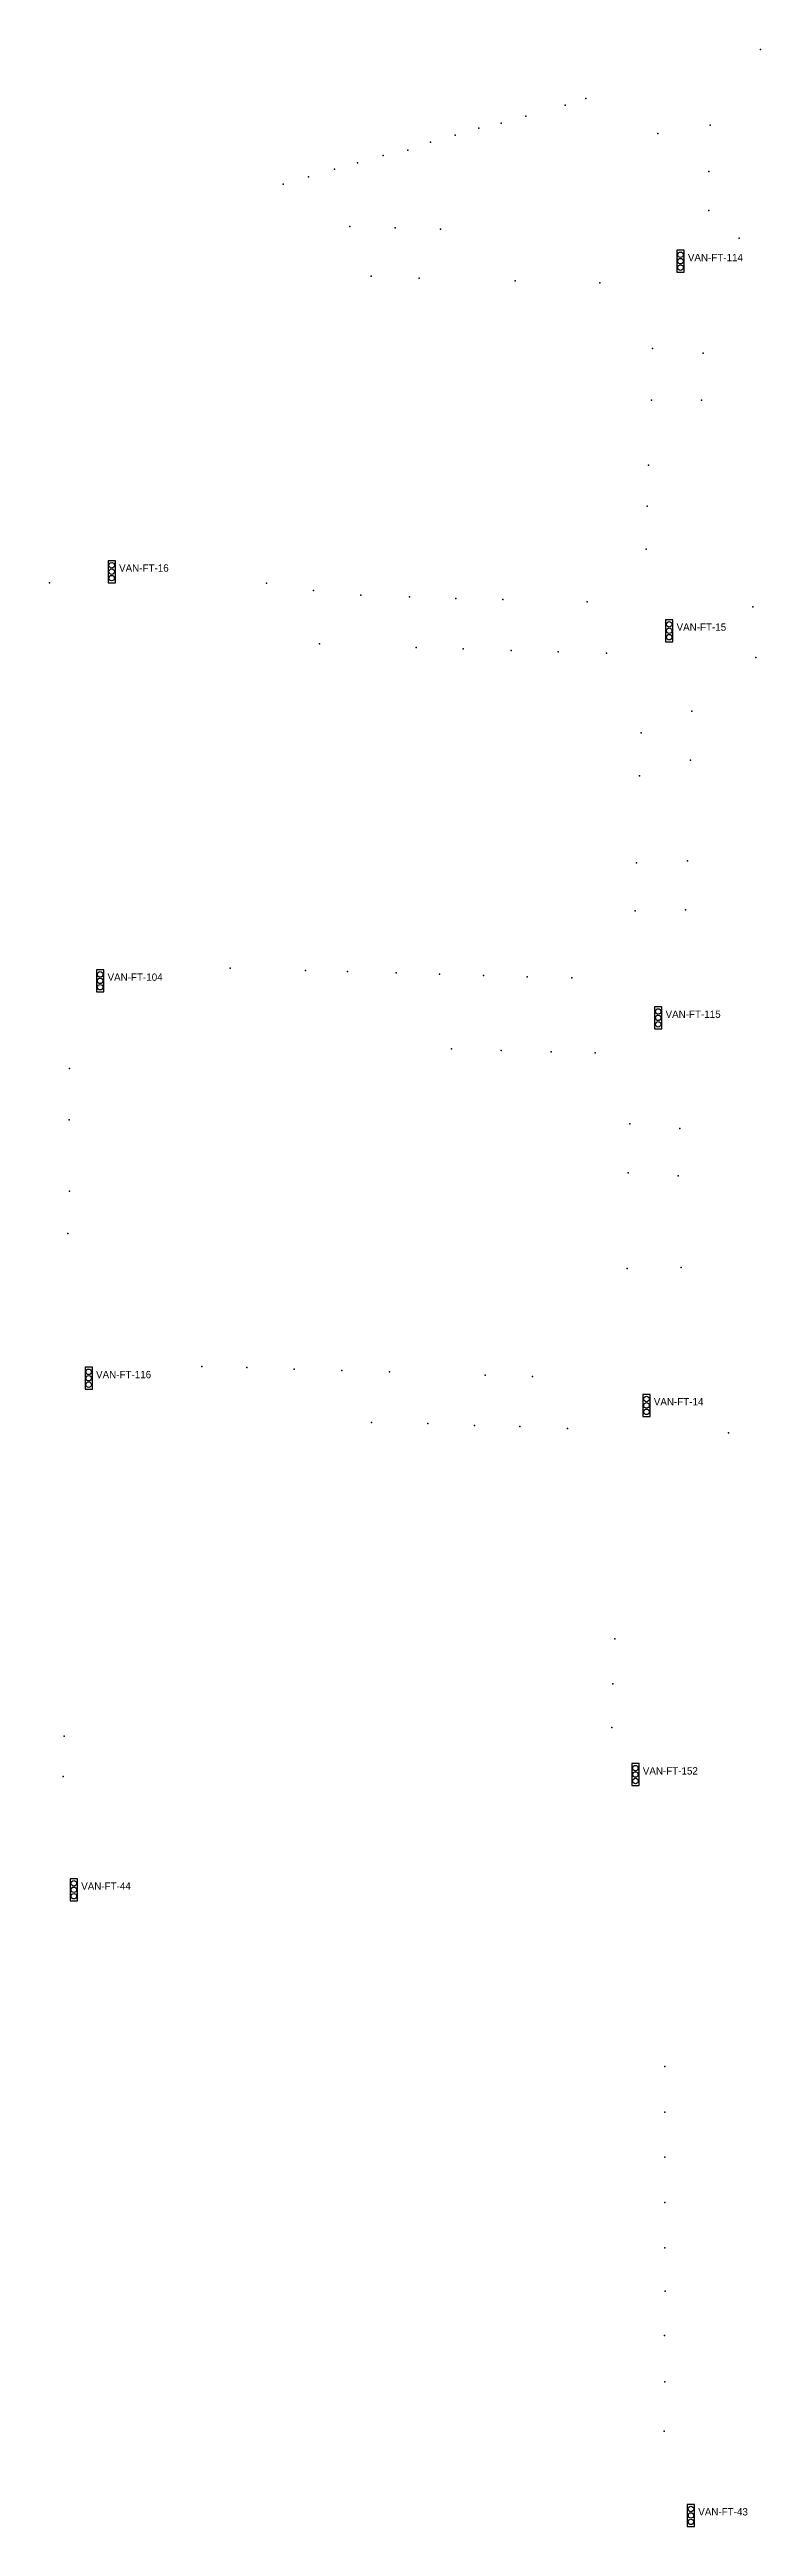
# Model space of a CAD drawing. Header units: inches. Extents: x 486474 to 494239, y 5455982 to 5460069.
# Drawn here: x 492397 to 492591, y 5458331 to 5459006 of the extents above; entities that cross this region are included whole.
import ezdxf

# ---------------------------------------------------------------- set-up
doc = ezdxf.new("R2010")
doc.units = ezdxf.units.IN
doc.header["$MEASUREMENT"] = 0
doc.layers.add('Parking Meters', color=10, linetype='Continuous')
doc.layers.add('Traffic Signals', color=10, linetype='Continuous')

msp = doc.modelspace()

# ---------------------------------------------------------------- texts
at = {"layer": 'Traffic Signals', "color": 1}
for s, p in [('VAN-FT-114', (492571.11, 5458947.86)), ('VAN-FT-16', (492416.15, 5458863.27)), ('VAN-FT-15', (492568.03, 5458847.19)), ('VAN-FT-104', (492413.01, 5458751.82)), ('VAN-FT-115', (492565.03, 5458741.73)), ('VAN-FT-116', (492409.88, 5458643.56)), ('VAN-FT-14', (492561.83, 5458636.16)), ('VAN-FT-152', (492558.83, 5458535.6)), ('VAN-FT-44', (492405.83, 5458504.2)), ('VAN-FT-43', (492573.94, 5458333.76))]:
    msp.add_text(s, height=2, dxfattribs=at).set_placement(p)

# ---------------------------------------------------------------- linework, layer by layer
at = {"layer": 'Parking Meters', "color": 7}
for p in [(492590.89, 5459005.52), (492537.68, 5458990.33), (492537.68, 5458990.33), (492543.35, 5458992.15), (492543.35, 5458992.15), (492507.74, 5458982.22), (492507.74, 5458982.22), (492514.18, 5458984.13), (492520.24, 5458985.44), (492520.24, 5458985.44), (492526.96, 5458987.39), (492526.96, 5458987.39), (492562.95, 5458982.65), (492562.95, 5458982.65), (492577.2, 5458984.91), (492481.13, 5458974.64), (492481.13, 5458974.64), (492488.13, 5458976.63), (492488.13, 5458976.63), (492494.81, 5458978.08), (492500.99, 5458980.29), (492500.99, 5458980.29), (492460.89, 5458968.83), (492460.89, 5458968.83), (492467.77, 5458970.86), (492467.77, 5458970.86), (492474.84, 5458972.91), (492576.82, 5458972.28), (492576.82, 5458972.28), (492576.84, 5458961.71), (492479.05, 5458957.31), (492491.39, 5458956.9), (492491.39, 5458956.9), (492503.76, 5458956.57), (492503.76, 5458956.57), (492585.09, 5458954.1), (492484.85, 5458943.79), (492484.85, 5458943.79), (492497.9, 5458943.21), (492497.9, 5458943.21), (492524.08, 5458942.53), (492524.08, 5458942.53), (492547.09, 5458941.96), (492547.09, 5458941.96), (492561.47, 5458924.03), (492561.47, 5458924.03), (492575.3, 5458922.77), (492575.3, 5458922.77), (492561.19, 5458909.97), (492561.19, 5458909.97), (492574.79, 5458909.96), (492574.79, 5458909.96), (492560.41, 5458892.28), (492560.03, 5458881.11), (492560.03, 5458881.11), (492559.78, 5458869.39), (492559.78, 5458869.39), (492397.21, 5458860.28), (492456.31, 5458860.15), (492456.31, 5458860.15), (492469.12, 5458858.14), (492469.12, 5458858.14), (492482, 5458856.92), (492482, 5458856.92), (492495.25, 5458856.38), (492495.25, 5458856.38), (492507.93, 5458856), (492507.93, 5458856), (492520.74, 5458855.7), (492520.74, 5458855.7), (492543.67, 5458855.07), (492543.67, 5458855.07), (492588.77, 5458853.71), (492588.77, 5458853.71), (492470.74, 5458843.6), (492470.74, 5458843.6), (492497.07, 5458842.58), (492497.07, 5458842.58), (492509.89, 5458842.24), (492509.89, 5458842.24), (492522.95, 5458841.79), (492522.95, 5458841.79), (492535.81, 5458841.47), (492535.81, 5458841.47), (492548.96, 5458841.04), (492589.61, 5458839.87), (492589.61, 5458839.87), (492558.43, 5458819.38), (492572.18, 5458825.25), (492572.18, 5458825.25), (492557.94, 5458807.7), (492557.94, 5458807.7), (492571.79, 5458811.9), (492571.79, 5458811.9), (492557.09, 5458783.93), (492557.09, 5458783.93), (492570.98, 5458784.52), (492570.98, 5458784.52), (492556.72, 5458770.93), (492556.72, 5458770.93), (492570.47, 5458771.16), (492570.47, 5458771.16), (492446.44, 5458755.24), (492446.44, 5458755.24), (492466.91, 5458754.63), (492478.34, 5458754.37), (492478.34, 5458754.37), (492491.61, 5458753.99), (492491.61, 5458753.99), (492503.49, 5458753.65), (492503.49, 5458753.65), (492515.45, 5458753.27), (492515.45, 5458753.27), (492527.29, 5458752.93), (492527.29, 5458752.93), (492539.5, 5458752.62), (492539.5, 5458752.62), (492506.72, 5458733.32), (492506.72, 5458733.32), (492520.29, 5458732.88), (492520.29, 5458732.88), (492533.83, 5458732.51), (492533.83, 5458732.51), (492545.87, 5458732.17), (492402.63, 5458727.92), (492402.58, 5458713.97), (492555.26, 5458712.89), (492555.26, 5458712.89), (492568.89, 5458711.55), (492554.81, 5458699.55), (492554.81, 5458699.55), (492568.43, 5458698.69), (492568.43, 5458698.69), (492402.61, 5458694.56), (492402.21, 5458682.99), (492554.61, 5458673.47), (492554.61, 5458673.47), (492569.32, 5458673.73), (492438.66, 5458646.79), (492438.66, 5458646.79), (492450.93, 5458646.48), (492450.93, 5458646.48), (492463.87, 5458646), (492463.87, 5458646), (492476.83, 5458645.65), (492476.83, 5458645.65), (492489.78, 5458645.28), (492489.78, 5458645.28), (492515.87, 5458644.43), (492515.87, 5458644.43), (492528.81, 5458644.07), (492528.81, 5458644.07), (492484.91, 5458631.47), (492484.91, 5458631.47), (492500.28, 5458631.19), (492500.28, 5458631.19), (492513.02, 5458630.71), (492513.02, 5458630.71), (492525.33, 5458630.37), (492525.33, 5458630.37), (492538.29, 5458629.9), (492538.29, 5458629.9), (492582.21, 5458628.7), (492582.21, 5458628.7), (492551.24, 5458572.54), (492551.24, 5458572.54), (492550.64, 5458560.33), (492550.64, 5458560.33), (492401.18, 5458546.08), (492550.39, 5458548.39), (492400.89, 5458535.06), (492564.81, 5458456.05), (492564.81, 5458456.05), (492564.86, 5458443.66), (492564.86, 5458443.66), (492564.8, 5458431.38), (492564.8, 5458431.38), (492564.85, 5458419.01), (492564.85, 5458419.01), (492564.86, 5458406.67), (492564.86, 5458406.67), (492564.9, 5458394.87), (492564.9, 5458394.87), (492564.77, 5458382.79), (492564.77, 5458382.79), (492564.85, 5458370.16), (492564.85, 5458370.16), (492564.67, 5458356.71)]:
    msp.add_point(p, dxfattribs=at)
at = {"layer": 'Traffic Signals', "color": 1}
for points in [[(492568.11, 5458944.86), (492570.11, 5458944.86), (492570.11, 5458950.86), (492568.11, 5458950.86)], [(492413.15, 5458860.27), (492415.15, 5458860.27), (492415.15, 5458866.27), (492413.15, 5458866.27)], [(492565.03, 5458844.19), (492567.03, 5458844.19), (492567.03, 5458850.19), (492565.03, 5458850.19)], [(492410.01, 5458748.82), (492412.01, 5458748.82), (492412.01, 5458754.82), (492410.01, 5458754.82)], [(492562.03, 5458738.73), (492564.03, 5458738.73), (492564.03, 5458744.73), (492562.03, 5458744.73)], [(492406.88, 5458640.56), (492408.88, 5458640.56), (492408.88, 5458646.56), (492406.88, 5458646.56)], [(492558.83, 5458633.16), (492560.83, 5458633.16), (492560.83, 5458639.16), (492558.83, 5458639.16)], [(492555.83, 5458532.6), (492557.83, 5458532.6), (492557.83, 5458538.6), (492555.83, 5458538.6)], [(492402.83, 5458501.2), (492404.83, 5458501.2), (492404.83, 5458507.2), (492402.83, 5458507.2)], [(492570.94, 5458330.76), (492572.94, 5458330.76), (492572.94, 5458336.76), (492570.94, 5458336.76)]]:
    msp.add_lwpolyline(points, close=True, dxfattribs=at)
for centre in [(492569.11, 5458949.61), (492569.11, 5458947.86), (492569.11, 5458946.11), (492414.15, 5458865.02), (492414.15, 5458863.27), (492414.15, 5458861.52), (492566.03, 5458848.94), (492566.03, 5458847.19), (492566.03, 5458845.44), (492411.01, 5458753.57), (492411.01, 5458751.82), (492411.01, 5458750.07), (492563.03, 5458743.48), (492563.03, 5458741.73), (492563.03, 5458739.98), (492407.88, 5458645.31), (492407.88, 5458643.56), (492407.88, 5458641.81), (492559.83, 5458637.91), (492559.83, 5458636.16), (492559.83, 5458634.41), (492556.83, 5458537.35), (492556.83, 5458535.6), (492556.83, 5458533.85), (492403.83, 5458505.95), (492403.83, 5458504.2), (492403.83, 5458502.45), (492571.94, 5458335.51), (492571.94, 5458333.76), (492571.94, 5458332.01)]:
    msp.add_circle(centre, 0.75, dxfattribs=at)

msp.set_redraw_order([(e.dxf.handle, doc.entitydb.next_handle()) for e in msp.query("TEXT MTEXT ATTDEF DIMENSION ARC_DIMENSION")])  # texts and dimensions are drawn at this point

doc.saveas('drawing.dxf')
